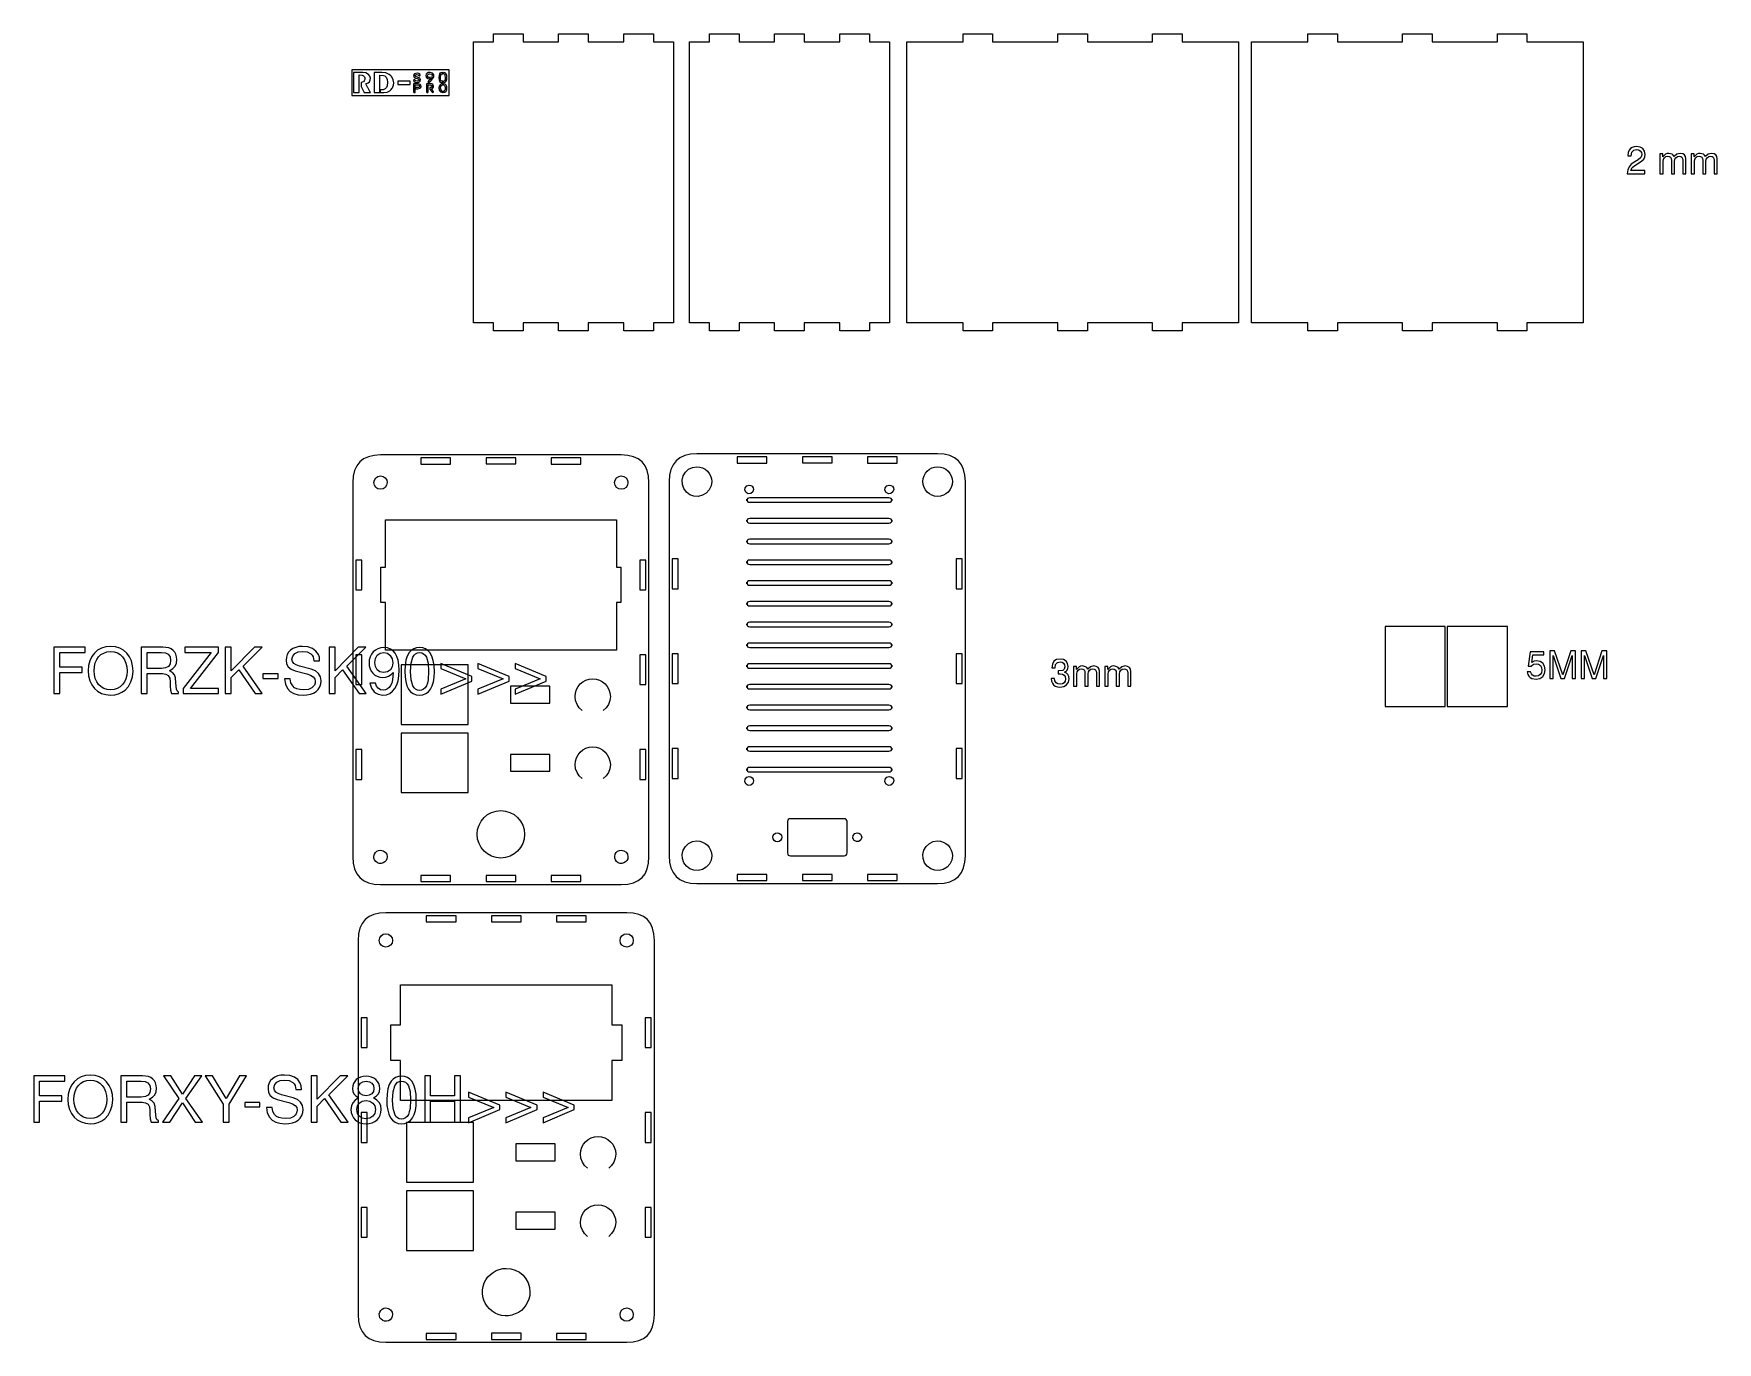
# Model space of a CAD drawing. Extents: x -89 to 480, y 48 to 489.
import ezdxf

# ---------------------------------------------------------------- set-up
doc = ezdxf.new("R2010")
doc.units = 0

msp = doc.modelspace()

# ---------------------------------------------------------------- linework, layer by layer
at = {"layer": 'Layer 1', "color": 250}
for points in [[(66.568667, 486.625436), (66.568667, 489.425427), (76.568625, 489.425427), (76.568625, 486.625436)], [(88.568617, 486.625436), (88.568617, 489.425427), (98.568575, 489.425427), (98.568575, 486.625436)], [(110.568567, 486.625436), (110.568567, 489.425427), (120.568525, 489.425427), (120.568525, 486.625436)], [(139.51078, 486.625436), (139.51078, 489.425427), (149.510773, 489.425427), (149.510773, 486.625436)], [(161.51073, 486.625436), (161.51073, 489.425427), (171.510723, 489.425427), (171.510723, 486.625436)], [(183.51068, 486.625436), (183.51068, 489.425427), (193.510673, 489.425427), (193.510673, 486.625436)], [(225.138507, 486.625436), (225.138507, 489.425427), (235.138465, 489.425427), (235.138465, 486.625436)], [(257.13845, 486.625436), (257.13845, 489.425427), (267.138408, 489.425427), (267.138408, 486.625436)], [(289.138358, 486.625436), (289.138358, 489.425427), (299.138351, 489.425427), (299.138351, 486.625436)], [(341.555058, 486.625436), (341.555058, 489.425427), (351.555016, 489.425427), (351.555016, 486.625436)], [(373.554966, 486.625436), (373.554966, 489.425427), (383.554959, 489.425427), (383.554959, 486.625436)], [(405.554909, 486.625436), (405.554909, 489.425427), (415.554867, 489.425427), (415.554867, 486.625436)], [(66.568667, 391.875636), (59.818773, 391.875636), (59.818773, 486.625436), (66.568667, 486.625436)], [(76.568625, 486.625436), (88.568617, 486.625436)], [(98.568575, 486.625436), (110.568567, 486.625436)], [(120.568525, 486.625436), (127.31863, 486.625436), (127.31863, 391.875636), (120.568525, 391.875636)], [(139.51078, 391.875636), (132.760921, 391.875636), (132.760921, 486.625436), (139.51078, 486.625436)], [(149.510773, 486.625436), (161.51073, 486.625436)], [(171.510723, 486.625436), (183.51068, 486.625436)], [(193.510673, 486.625436), (200.260743, 486.625436), (200.260743, 391.875636), (193.510673, 391.875636)], [(225.138507, 391.875636), (206.138537, 391.875636), (206.138537, 486.625436), (225.138507, 486.625436)], [(235.138465, 486.625436), (257.13845, 486.625436)], [(267.138408, 486.625436), (289.138358, 486.625436)], [(299.138351, 486.625436), (318.138285, 486.625436), (318.138285, 391.875636), (299.138351, 391.875636)], [(341.555058, 391.875636), (322.555088, 391.875636), (322.555088, 486.625436), (341.555058, 486.625436)], [(351.555016, 486.625436), (373.554966, 486.625436)], [(383.554959, 486.625436), (405.554909, 486.625436)], [(415.554867, 486.625436), (434.554836, 486.625436), (434.554836, 391.875636), (415.554867, 391.875636)], [(76.568625, 391.875636), (76.568625, 389.075645), (66.568667, 389.075645), (66.568667, 391.875636)], [(88.568617, 391.875636), (76.568625, 391.875636)], [(98.568575, 391.875636), (98.568575, 389.075645), (88.568617, 389.075645), (88.568617, 391.875636)], [(110.568567, 391.875636), (98.568575, 391.875636)], [(120.568525, 391.875636), (120.568525, 389.075645), (110.568567, 389.075645), (110.568567, 391.875636)], [(149.510773, 391.875636), (149.510773, 389.075645), (139.51078, 389.075645), (139.51078, 391.875636)], [(161.51073, 391.875636), (149.510773, 391.875636)], [(171.510723, 391.875636), (171.510723, 389.075645), (161.51073, 389.075645), (161.51073, 391.875636)], [(183.51068, 391.875636), (171.510723, 391.875636)], [(193.510673, 391.875636), (193.510673, 389.075645), (183.51068, 389.075645), (183.51068, 391.875636)], [(235.138465, 391.875636), (235.138465, 389.075645), (225.138507, 389.075645), (225.138507, 391.875636)], [(257.13845, 391.875636), (235.138465, 391.875636)], [(267.138408, 391.875636), (267.138408, 389.075645), (257.13845, 389.075645), (257.13845, 391.875636)], [(289.138358, 391.875636), (267.138408, 391.875636)], [(299.138351, 391.875636), (299.138351, 389.075645), (289.138358, 389.075645), (289.138358, 391.875636)], [(351.555016, 391.875636), (351.555016, 389.075645), (341.555058, 389.075645), (341.555058, 391.875636)], [(373.554966, 391.875636), (351.555016, 391.875636)], [(383.554959, 391.875636), (383.554959, 389.075645), (373.554966, 389.075645), (373.554966, 391.875636)], [(405.554909, 391.875636), (383.554959, 391.875636)], [(415.554867, 391.875636), (415.554867, 389.075645), (405.554909, 389.075645), (405.554909, 391.875636)], [(30.099251, 309.37743), (30.099251, 325.377384), (108.099057, 325.377384), (108.099057, 309.37743)], [(108.099057, 297.377438), (108.099057, 281.377484), (30.099251, 281.377484), (30.099251, 297.377438), (28.599243, 297.377438), (28.599243, 309.37743), (30.099251, 309.37743)], [(108.099057, 309.37743), (109.599065, 309.37743), (109.599065, 297.377438), (108.099057, 297.377438)], [(96.511603, 260.995122), (95.535529, 261.922636), (94.789553, 263.049753), (94.313074, 264.337056), (94.145492, 265.745124), (94.266374, 266.944252), (94.61307, 268.061123), (95.161653, 269.071811), (95.888197, 269.952391), (96.768777, 270.678935), (97.779465, 271.227518), (98.896336, 271.574214), (100.095464, 271.695096), (101.294604, 271.574214), (102.411484, 271.227518), (103.422179, 270.678935), (104.302762, 269.952391), (105.029309, 269.071811), (105.577893, 268.061123), (105.92459, 266.944252), (106.045472, 265.745124), (105.877859, 264.337056), (105.401319, 263.049753), (104.655301, 261.922636), (103.679255, 260.995122)], [(96.511603, 237.97988), (95.535529, 238.907393), (94.789553, 240.034511), (94.313074, 241.321814), (94.145492, 242.729882), (94.266374, 243.92901), (94.61307, 245.045881), (95.161653, 246.056569), (95.888197, 246.937149), (96.768777, 247.663693), (97.779465, 248.212276), (98.896336, 248.558972), (100.095464, 248.679854), (101.294604, 248.558972), (102.411484, 248.212276), (103.422179, 247.663693), (104.302762, 246.937149), (105.029309, 246.056569), (105.577893, 245.045881), (105.92459, 243.92901), (106.045472, 242.729882), (105.877859, 241.321814), (105.401319, 240.034511), (104.655301, 238.907393), (103.679255, 237.97988)], [(35.249936, 154.870946), (35.249936, 168.370946), (106.569769, 168.370946), (106.569769, 154.870946)], [(106.569769, 142.850987), (106.569769, 129.351023), (35.249936, 129.351023), (35.249936, 142.850987), (31.879928, 142.850987), (31.879928, 154.870946), (35.249936, 154.870946)], [(106.569769, 154.870946), (109.939742, 154.870946), (109.939742, 142.850987), (106.569769, 142.850987)], [(98.322266, 106.478655), (97.346213, 107.406173), (96.600247, 108.533299), (96.123772, 109.820603), (95.956191, 111.228657), (96.077073, 112.427785), (96.423768, 113.544656), (96.972352, 114.555344), (97.698896, 115.435924), (98.579475, 116.162468), (99.590164, 116.711051), (100.707035, 117.057747), (101.906163, 117.178629), (103.105302, 117.057747), (104.222182, 116.711051), (105.232877, 116.162468), (106.113461, 115.435924), (106.840008, 114.555344), (107.388592, 113.544656), (107.735288, 112.427785), (107.85617, 111.228657), (107.688557, 109.820603), (107.212017, 108.533299), (106.466, 107.406173), (105.489954, 106.478655)], [(98.322266, 83.463413), (97.346213, 84.390926), (96.600247, 85.518044), (96.123772, 86.805346), (95.956191, 88.213415), (96.077073, 89.412542), (96.423768, 90.529414), (96.972352, 91.540102), (97.698896, 92.420682), (98.579475, 93.147226), (99.590164, 93.695809), (100.707035, 94.042505), (101.906163, 94.163387), (103.105302, 94.042505), (104.222182, 93.695809), (105.232877, 93.147226), (106.113461, 92.420682), (106.840008, 91.540102), (107.388592, 90.529414), (107.735288, 89.412542), (107.85617, 88.213415), (107.688557, 86.805346), (107.212017, 85.518044), (106.466, 84.390926), (105.489954, 83.463413)]]:
    msp.add_lwpolyline(points, dxfattribs=at)
for points in [[(18.722369, 477.179655), (18.722369, 468.610772), (51.60489, 468.610772), (51.60489, 477.179655), (18.722369, 477.179655), (18.722369, 477.179655)], [(19.099241, 337.882658), (19.099241, 211.582848), (19.245335, 209.391441), (19.683616, 207.492222), (20.414085, 205.88519), (21.436741, 204.570346), (22.751585, 203.54769), (24.358617, 202.817221), (26.257836, 202.37894), (28.449243, 202.232846), (109.749066, 202.232846), (111.940472, 202.37894), (113.839692, 202.817221), (115.446723, 203.54769), (116.761567, 204.570346), (117.784223, 205.88519), (118.514692, 207.492222), (118.952974, 209.391441), (119.099067, 211.582848), (119.099067, 337.882658), (118.952974, 340.074056), (118.514692, 341.973268), (117.784223, 343.580294), (116.761567, 344.895133), (115.446723, 345.917785), (113.839692, 346.648251), (111.940472, 347.086531), (109.749066, 347.232624), (28.449243, 347.232624), (26.257836, 347.086531), (24.358617, 346.648251), (22.751585, 345.917785), (21.436741, 344.895133), (20.414085, 343.580294), (19.683616, 341.973268), (19.245335, 340.074056), (19.099241, 337.882658), (19.099241, 337.882658)], [(125.912214, 338.241044), (125.912214, 211.941234), (126.058308, 209.749835), (126.496587, 207.850623), (127.227053, 206.243598), (128.249706, 204.928759), (129.564545, 203.906106), (131.17157, 203.17564), (133.070782, 202.737361), (135.262181, 202.591267), (216.562039, 202.591267), (218.753438, 202.737361), (220.652649, 203.17564), (222.259675, 203.906106), (223.574514, 204.928759), (224.597167, 206.243598), (225.327633, 207.850623), (225.765912, 209.749835), (225.912006, 211.941234), (225.912006, 338.241044), (225.765912, 340.432451), (225.327633, 342.33167), (224.597167, 343.938701), (223.574514, 345.253545), (222.259675, 346.276202), (220.652649, 347.006671), (218.753438, 347.444952), (216.562039, 347.591046), (135.262181, 347.591046), (133.070782, 347.444952), (131.17157, 347.006671), (129.564545, 346.276202), (128.249706, 345.253545), (127.227053, 343.938701), (126.496587, 342.33167), (126.058308, 340.432451), (125.912214, 338.241044), (125.912214, 338.241044)], [(52.124178, 346.207631), (42.074196, 346.207631), (42.074196, 344.157644), (52.124178, 344.157644), (52.124178, 346.207631), (52.124178, 346.207631)], [(74.124233, 346.232643), (64.074252, 346.232643), (64.074252, 344.182655), (74.124233, 344.182655), (74.124233, 346.232643), (74.124233, 346.232643)], [(96.124077, 346.207631), (86.074096, 346.207631), (86.074096, 344.157644), (96.124077, 344.157644), (96.124077, 346.207631), (96.124077, 346.207631)], [(135.262145, 343.241058), (136.242162, 343.144096), (137.175582, 342.860452), (138.036175, 342.400991), (138.797714, 341.776578), (139.422128, 341.015039), (139.881589, 340.154445), (140.165233, 339.221025), (140.262195, 338.241009), (140.042654, 336.774881), (139.419535, 335.46313), (138.446092, 334.385458), (137.175582, 333.621565), (135.737042, 333.263332), (134.286684, 333.337034), (132.918524, 333.82397), (131.726576, 334.70544), (130.845107, 335.897388), (130.35817, 337.265548), (130.284469, 338.715905), (130.642702, 340.154445), (131.406594, 341.424956), (132.484267, 342.398398), (133.796018, 343.021517), (135.262145, 343.241058), (135.262145, 343.241058)], [(158.937151, 346.566052), (148.887169, 346.566052), (148.887169, 344.51603), (158.937151, 344.51603), (158.937151, 346.566052), (158.937151, 346.566052)], [(180.937207, 346.591029), (170.887225, 346.591029), (170.887225, 344.541042), (180.937207, 344.541042), (180.937207, 346.591029), (180.937207, 346.591029)], [(202.937051, 346.566052), (192.887069, 346.566052), (192.887069, 344.51603), (202.937051, 344.51603), (202.937051, 346.566052), (202.937051, 346.566052)], [(216.562039, 343.241058), (217.542046, 343.144097), (218.475456, 342.860454), (219.336041, 342.400996), (220.097571, 341.776586), (220.721975, 341.015052), (221.181428, 340.154464), (221.465063, 339.221052), (221.562018, 338.241044), (221.46043, 337.233376), (221.169083, 336.294832), (220.708083, 335.445518), (220.097537, 334.70554), (219.357552, 334.095003), (218.508232, 333.634013), (217.569685, 333.342677), (216.562016, 333.2411), (215.554348, 333.342687), (214.615803, 333.634032), (213.766488, 334.095029), (213.026508, 334.705573), (212.415969, 335.445557), (211.954978, 336.294876), (211.663639, 337.233422), (211.56206, 338.241091), (211.663644, 339.24876), (211.954987, 340.187305), (212.415982, 341.036621), (213.026524, 341.776603), (213.766507, 342.387143), (214.615825, 342.848136), (215.554371, 343.139477), (216.562039, 343.241058), (216.562039, 343.241058)], [(28.449278, 340.13267), (29.310328, 339.961394), (30.040289, 339.473644), (30.528028, 338.743676), (30.69929, 337.882623), (30.52246, 337.006822), (30.040256, 336.291639), (29.325059, 335.809453), (28.449254, 335.632646), (27.573453, 335.809471), (26.858267, 336.291672), (26.376077, 337.006866), (26.199266, 337.88267), (26.376087, 338.758472), (26.858283, 339.473661), (27.573475, 339.955854), (28.449278, 340.13267), (28.449278, 340.13267)], [(109.749101, 340.13267), (110.610151, 339.961394), (111.340112, 339.473644), (111.827851, 338.743676), (111.999113, 337.882623), (111.822283, 337.006822), (111.340079, 336.291639), (110.624883, 335.809453), (109.749078, 335.632646), (108.873276, 335.809471), (108.15809, 336.291672), (107.675901, 337.006866), (107.499089, 337.88267), (107.67591, 338.758472), (108.158107, 339.473661), (108.873298, 339.955854), (109.749101, 340.13267), (109.749101, 340.13267)], [(152.921456, 337.084147), (153.505319, 336.966273), (153.98211, 336.644818), (154.303576, 336.168034), (154.421464, 335.584175), (154.168685, 334.750805), (153.495509, 334.198323), (152.628841, 334.11295), (151.860803, 334.523461), (151.450273, 335.291489), (151.535627, 336.158159), (152.088093, 336.831348), (152.921456, 337.084147), (152.921456, 337.084147)], [(200.221373, 337.084147), (200.805224, 336.966263), (201.282004, 336.644805), (201.603461, 336.168026), (201.721346, 335.584175), (201.468564, 334.750802), (200.795382, 334.19832), (199.92871, 334.112952), (199.160672, 334.523474), (198.750151, 335.291511), (198.835518, 336.158184), (199.388, 336.831365), (200.221373, 337.084147), (200.221373, 337.084147)], [(152.132859, 331.754569), (152.132859, 332.25456), (152.19536, 331.817068), (152.382863, 331.504573), (152.695368, 331.317077), (153.132876, 331.254578), (200.132756, 331.254578), (200.570248, 331.317077), (200.882742, 331.504573), (201.070239, 331.817068), (201.132737, 332.25456), (201.132737, 331.754569), (201.070239, 332.192076), (200.882742, 332.504581), (200.570248, 332.692085), (200.132756, 332.754586), (153.132876, 332.754586), (152.695368, 332.692085), (152.382863, 332.504581), (152.19536, 332.192076), (152.132859, 331.754569), (152.132859, 331.754569)], [(152.132859, 324.754591), (152.132859, 325.254582), (152.19536, 324.81709), (152.382863, 324.504596), (152.695368, 324.317099), (153.132876, 324.2546), (200.132756, 324.2546), (200.570248, 324.317099), (200.882742, 324.504596), (201.070239, 324.81709), (201.132737, 325.254582), (201.132737, 324.754591), (201.070239, 325.192083), (200.882742, 325.504577), (200.570248, 325.692074), (200.132756, 325.754573), (153.132876, 325.754573), (152.695368, 325.692074), (152.382863, 325.504577), (152.19536, 325.192083), (152.132859, 324.754591), (152.132859, 324.754591)], [(152.132859, 317.754613), (152.132859, 318.254604), (152.19536, 317.817097), (152.382863, 317.504592), (152.695368, 317.317088), (153.132876, 317.254587), (200.132756, 317.254587), (200.570248, 317.317088), (200.882742, 317.504592), (201.070239, 317.817097), (201.132737, 318.254604), (201.132737, 317.754613), (201.070239, 318.192105), (200.882742, 318.5046), (200.570248, 318.692096), (200.132756, 318.754595), (153.132876, 318.754595), (152.695368, 318.692096), (152.382863, 318.5046), (152.19536, 318.192105), (152.132859, 317.754613), (152.132859, 317.754613)], [(20.12427, 311.757722), (20.12427, 301.70774), (22.174257, 301.70774), (22.174257, 311.757722), (20.12427, 311.757722), (20.12427, 311.757722)], [(116.024051, 311.757722), (116.024051, 301.70774), (118.074039, 301.70774), (118.074039, 311.757722), (116.024051, 311.757722), (116.024051, 311.757722)], [(126.937208, 312.116108), (126.937208, 302.066126), (128.98723, 302.066126), (128.98723, 312.116108), (126.937208, 312.116108), (126.937208, 312.116108)], [(152.132859, 310.754601), (152.132859, 311.254627), (152.19536, 310.817119), (152.382863, 310.504614), (152.695368, 310.317111), (153.132876, 310.25461), (200.132756, 310.25461), (200.570248, 310.317111), (200.882742, 310.504614), (201.070239, 310.817119), (201.132737, 311.254627), (201.132737, 310.754601), (201.070239, 311.192108), (200.882742, 311.504613), (200.570248, 311.692116), (200.132756, 311.754618), (153.132876, 311.754618), (152.695368, 311.692116), (152.382863, 311.504613), (152.19536, 311.192108), (152.132859, 310.754601), (152.132859, 310.754601)], [(222.837025, 312.116108), (222.837025, 302.066126), (224.887012, 302.066126), (224.887012, 312.116108), (222.837025, 312.116108), (222.837025, 312.116108)], [(152.132859, 303.754623), (152.132859, 304.254649), (152.19536, 303.817142), (152.382863, 303.504636), (152.695368, 303.317133), (153.132876, 303.254632), (200.132756, 303.254632), (200.570248, 303.317133), (200.882742, 303.504636), (201.070239, 303.817142), (201.132737, 304.254649), (201.132737, 303.754623), (201.070239, 304.19213), (200.882742, 304.504636), (200.570248, 304.692139), (200.132756, 304.75464), (153.132876, 304.75464), (152.695368, 304.692139), (152.382863, 304.504636), (152.19536, 304.19213), (152.132859, 303.754623), (152.132859, 303.754623)], [(152.132859, 296.754645), (152.132859, 297.254636), (152.19536, 296.817144), (152.382863, 296.50465), (152.695368, 296.317153), (153.132876, 296.254654), (200.132756, 296.254654), (200.570248, 296.317153), (200.882742, 296.50465), (201.070239, 296.817144), (201.132737, 297.254636), (201.132737, 296.754645), (201.070239, 297.192153), (200.882742, 297.504658), (200.570248, 297.692161), (200.132756, 297.754662), (153.132876, 297.754662), (152.695368, 297.692161), (152.382863, 297.504658), (152.19536, 297.192153), (152.132859, 296.754645), (152.132859, 296.754645)], [(152.132859, 289.754668), (152.132859, 290.254659), (152.19536, 289.817167), (152.382863, 289.504672), (152.695368, 289.317176), (153.132876, 289.254677), (200.132756, 289.254677), (200.570248, 289.317176), (200.882742, 289.504672), (201.070239, 289.817167), (201.132737, 290.254659), (201.132737, 289.754668), (201.070239, 290.19216), (200.882742, 290.504654), (200.570248, 290.692151), (200.132756, 290.754649), (153.132876, 290.754649), (152.695368, 290.692151), (152.382863, 290.504654), (152.19536, 290.19216), (152.132859, 289.754668), (152.132859, 289.754668)], [(387.936449, 289.291754), (367.636496, 289.291754), (367.636496, 262.291825), (387.936449, 262.291825), (387.936449, 289.291754), (387.936449, 289.291754)], [(408.95709, 289.291754), (388.657137, 289.291754), (388.657137, 262.291825), (408.95709, 262.291825), (408.95709, 289.291754), (408.95709, 289.291754)], [(20.12427, 279.757779), (20.12427, 269.707797), (22.174257, 269.707797), (22.174257, 279.757779), (20.12427, 279.757779), (20.12427, 279.757779)], [(116.024051, 279.757779), (116.024051, 269.707797), (118.074039, 269.707797), (118.074039, 279.757779), (116.024051, 279.757779), (116.024051, 279.757779)], [(126.937208, 280.1162), (126.937208, 270.066219), (128.98723, 270.066219), (128.98723, 280.1162), (126.937208, 280.1162), (126.937208, 280.1162)], [(152.132859, 282.75469), (152.132859, 283.254681), (152.19536, 282.817173), (152.382863, 282.504668), (152.695368, 282.317165), (153.132876, 282.254664), (200.132756, 282.254664), (200.570248, 282.317165), (200.882742, 282.504668), (201.070239, 282.817173), (201.132737, 283.254681), (201.132737, 282.75469), (201.070239, 283.192182), (200.882742, 283.504676), (200.570248, 283.692173), (200.132756, 283.754672), (153.132876, 283.754672), (152.695368, 283.692173), (152.382863, 283.504676), (152.19536, 283.192182), (152.132859, 282.75469), (152.132859, 282.75469)], [(222.837025, 280.1162), (222.837025, 270.066219), (224.887012, 270.066219), (224.887012, 280.1162), (222.837025, 280.1162), (222.837025, 280.1162)], [(58.027266, 276.395109), (35.427313, 276.395109), (35.427313, 256.295145), (58.027266, 256.295145), (58.027266, 276.395109), (58.027266, 276.395109)], [(152.132859, 275.754677), (152.132859, 276.254703), (152.19536, 275.817196), (152.382863, 275.504691), (152.695368, 275.317187), (153.132876, 275.254686), (200.132756, 275.254686), (200.570248, 275.317187), (200.882742, 275.504691), (201.070239, 275.817196), (201.132737, 276.254703), (201.132737, 275.754677), (201.070239, 276.192185), (200.882742, 276.50469), (200.570248, 276.692193), (200.132756, 276.754694), (153.132876, 276.754694), (152.695368, 276.692193), (152.382863, 276.50469), (152.19536, 276.192185), (152.132859, 275.754677), (152.132859, 275.754677)], [(72.377246, 269.195106), (72.377246, 263.495112), (85.577209, 263.495112), (85.577209, 269.195106), (72.377246, 269.195106), (72.377246, 269.195106)], [(152.132859, 268.7547), (152.132859, 269.254726), (152.19536, 268.817218), (152.382863, 268.504713), (152.695368, 268.31721), (153.132876, 268.254709), (200.132756, 268.254709), (200.570248, 268.31721), (200.882742, 268.504713), (201.070239, 268.817218), (201.132737, 269.254726), (201.132737, 268.7547), (201.070239, 269.192207), (200.882742, 269.504712), (200.570248, 269.692215), (200.132756, 269.754717), (153.132876, 269.754717), (152.695368, 269.692215), (152.382863, 269.504712), (152.19536, 269.192207), (152.132859, 268.7547), (152.132859, 268.7547)], [(152.132859, 261.754722), (152.132859, 262.254713), (152.19536, 261.817221), (152.382863, 261.504727), (152.695368, 261.31723), (153.132876, 261.254731), (200.132756, 261.254731), (200.570248, 261.31723), (200.882742, 261.504727), (201.070239, 261.817221), (201.132737, 262.254713), (201.132737, 261.754722), (201.070239, 262.192229), (200.882742, 262.504735), (200.570248, 262.692238), (200.132756, 262.754739), (153.132876, 262.754739), (152.695368, 262.692238), (152.382863, 262.504735), (152.19536, 262.192229), (152.132859, 261.754722), (152.132859, 261.754722)], [(58.027266, 253.379831), (35.427313, 253.379831), (35.427313, 233.279903), (58.027266, 233.279903), (58.027266, 253.379831), (58.027266, 253.379831)], [(152.132859, 254.754744), (152.132859, 255.254735), (152.19536, 254.817243), (152.382863, 254.504749), (152.695368, 254.317252), (153.132876, 254.254753), (200.132756, 254.254753), (200.570248, 254.317252), (200.882742, 254.504749), (201.070239, 254.817243), (201.132737, 255.254735), (201.132737, 254.754744), (201.070239, 255.192236), (200.882742, 255.504731), (200.570248, 255.692227), (200.132756, 255.754726), (153.132876, 255.754726), (152.695368, 255.692227), (152.382863, 255.504731), (152.19536, 255.192236), (152.132859, 254.754744), (152.132859, 254.754744)], [(20.099258, 247.757871), (20.099258, 237.707889), (22.099257, 237.707889), (22.099257, 247.757871), (20.099258, 247.757871), (20.099258, 247.757871)], [(72.377246, 246.179864), (72.377246, 240.47987), (85.577209, 240.47987), (85.577209, 246.179864), (72.377246, 246.179864), (72.377246, 246.179864)], [(115.99904, 247.757871), (115.99904, 237.707889), (117.999038, 237.707889), (117.999038, 247.757871), (115.99904, 247.757871), (115.99904, 247.757871)], [(126.912231, 248.116257), (126.912231, 238.066276), (128.91223, 238.066276), (128.91223, 248.116257), (126.912231, 248.116257), (126.912231, 248.116257)], [(152.132859, 247.754767), (152.132859, 248.254758), (152.19536, 247.81725), (152.382863, 247.504745), (152.695368, 247.317242), (153.132876, 247.254741), (200.132756, 247.254741), (200.570248, 247.317242), (200.882742, 247.504745), (201.070239, 247.81725), (201.132737, 248.254758), (201.132737, 247.754767), (201.070239, 248.192259), (200.882742, 248.504753), (200.570248, 248.69225), (200.132756, 248.754748), (153.132876, 248.754748), (152.695368, 248.69225), (152.382863, 248.504753), (152.19536, 248.192259), (152.132859, 247.754767), (152.132859, 247.754767)], [(222.812013, 248.116257), (222.812013, 238.066276), (224.812012, 238.066276), (224.812012, 248.116257), (222.812013, 248.116257), (222.812013, 248.116257)], [(152.132859, 240.754789), (152.132859, 241.25478), (152.19536, 240.817272), (152.382863, 240.504767), (152.695368, 240.317264), (153.132876, 240.254763), (200.132756, 240.254763), (200.570248, 240.317264), (200.882742, 240.504767), (201.070239, 240.817272), (201.132737, 241.25478), (201.132737, 240.754789), (201.070239, 241.192281), (200.882742, 241.504775), (200.570248, 241.692272), (200.132756, 241.754771), (153.132876, 241.754771), (152.695368, 241.692272), (152.382863, 241.504775), (152.19536, 241.192281), (152.132859, 240.754789), (152.132859, 240.754789)], [(152.921456, 238.684376), (153.495485, 238.570195), (153.982122, 238.245034), (154.307283, 237.758396), (154.421464, 237.184368), (154.168667, 236.351009), (153.495485, 235.798542), (152.628819, 235.713183), (151.860791, 236.123703), (151.450271, 236.891731), (151.53563, 237.758396), (152.088097, 238.431579), (152.921456, 238.684376), (152.921456, 238.684376)], [(200.221373, 238.684376), (200.805233, 238.566488), (201.282016, 238.245022), (201.603471, 237.768231), (201.721346, 237.184368), (201.468546, 236.351005), (200.795358, 235.798538), (199.928688, 235.713185), (199.16066, 236.123715), (198.750148, 236.891753), (198.835522, 237.758421), (199.388004, 238.431596), (200.221373, 238.684376), (200.221373, 238.684376)], [(69.086154, 227.203919), (70.656125, 227.048586), (72.151448, 226.594192), (73.530105, 225.858141), (74.750077, 224.857838), (75.750374, 223.637862), (76.486419, 222.259202), (76.940807, 220.763877), (77.096133, 219.193905), (76.933391, 217.579618), (76.466656, 216.076066), (75.728137, 214.71546), (74.750043, 213.53001), (73.564586, 212.551925), (72.203975, 211.813416), (70.70042, 211.346692), (69.086131, 211.183963), (67.471843, 211.346701), (65.968291, 211.813434), (64.607684, 212.551952), (63.422232, 213.530043), (62.444146, 214.715499), (61.705634, 216.076109), (61.238908, 217.579664), (61.076176, 219.193953), (61.238913, 220.808241), (61.705643, 222.311794), (62.444159, 223.672402), (63.422249, 224.857855), (64.607703, 225.835943), (65.968312, 226.574456), (67.471866, 227.041185), (69.086154, 227.203919), (69.086154, 227.203919)], [(165.862128, 223.466211), (165.862128, 212.916239), (165.924627, 212.478731), (166.112124, 212.166226), (166.424618, 211.978723), (166.86211, 211.916222), (184.962075, 211.916222), (185.399567, 211.978723), (185.712061, 212.166226), (185.899558, 212.478731), (185.962056, 212.916239), (185.962056, 223.466211), (185.899558, 223.903703), (185.712061, 224.216198), (185.399567, 224.403694), (184.962075, 224.466193), (166.86211, 224.466193), (166.424618, 224.403694), (166.112124, 224.216198), (165.924627, 223.903703), (165.862128, 223.466211), (165.862128, 223.466211)], [(135.262216, 216.941213), (136.242219, 216.844252), (137.175625, 216.560612), (138.036207, 216.101157), (138.797735, 215.476753), (139.42214, 214.715225), (139.881594, 213.854643), (140.165234, 212.921236), (140.262195, 211.941234), (140.042657, 210.475127), (139.419547, 209.163394), (138.446118, 208.085737), (137.175625, 207.321855), (135.737105, 206.963627), (134.286768, 207.037328), (132.918628, 207.524257), (131.726697, 208.405715), (130.845239, 209.597645), (130.35831, 210.965786), (130.284609, 212.416123), (130.642838, 213.854643), (131.406719, 215.125135), (132.484376, 216.098564), (133.796109, 216.721675), (135.262216, 216.941213), (135.262216, 216.941213)], [(162.412181, 219.691109), (162.986222, 219.576925), (163.472871, 219.251757), (163.79804, 218.765108), (163.912224, 218.191066), (163.794343, 217.607182), (163.472871, 217.130376), (162.996065, 216.808904), (162.412181, 216.691023), (161.828296, 216.808904), (161.35149, 217.130376), (161.030019, 217.607182), (160.912138, 218.191066), (161.030019, 218.774951), (161.35149, 219.251757), (161.828296, 219.573229), (162.412181, 219.691109), (162.412181, 219.691109)], [(189.412145, 219.691109), (189.996018, 219.573218), (190.472813, 219.251744), (190.794275, 218.774942), (190.912153, 218.191066), (190.659347, 217.357683), (189.986143, 216.805204), (189.119453, 216.719849), (188.351407, 217.130388), (187.940885, 217.898444), (188.026261, 218.765132), (188.578756, 219.438324), (189.412145, 219.691109), (189.412145, 219.691109)], [(216.562039, 216.941107), (217.542042, 216.844146), (218.475448, 216.560506), (219.33603, 216.101052), (220.097558, 215.476647), (220.721963, 214.715119), (221.181417, 213.854537), (221.465057, 212.92113), (221.562018, 211.941128), (221.34248, 210.475021), (220.71937, 209.163288), (219.745941, 208.085631), (218.475448, 207.32175), (217.036929, 206.963521), (215.586592, 207.037222), (214.218451, 207.524151), (213.02652, 208.405609), (212.145063, 209.59754), (211.658133, 210.96568), (211.584433, 212.416017), (211.942661, 213.854537), (212.706542, 215.12503), (213.7842, 216.098458), (215.095932, 216.721569), (216.562039, 216.941107), (216.562039, 216.941107)], [(28.449278, 213.832824), (29.31032, 213.661552), (30.040276, 213.173811), (30.528018, 212.443854), (30.69929, 211.582812), (30.600497, 210.923058), (30.320094, 210.332773), (29.882047, 209.847822), (29.31032, 209.504073), (28.66298, 209.342868), (28.010322, 209.376034), (27.394653, 209.595154), (26.858279, 209.991814), (26.46162, 210.528188), (26.242499, 211.143857), (26.209334, 211.796515), (26.370538, 212.443854), (26.714288, 213.015582), (27.199238, 213.453629), (27.789524, 213.734031), (28.449278, 213.832824), (28.449278, 213.832824)], [(109.749101, 213.832718), (110.610143, 213.661446), (111.3401, 213.173705), (111.827841, 212.443749), (111.999113, 211.582706), (111.90032, 210.922952), (111.619917, 210.332667), (111.18187, 209.847717), (110.610143, 209.503967), (109.962803, 209.342762), (109.310146, 209.375928), (108.694476, 209.595048), (108.158103, 209.991708), (107.761443, 210.528082), (107.542323, 211.143751), (107.509157, 211.796409), (107.670361, 212.443749), (108.014111, 213.015476), (108.499062, 213.453523), (109.089347, 213.733925), (109.749101, 213.832718), (109.749101, 213.832718)], [(52.124072, 205.257838), (42.07409, 205.257838), (42.07409, 203.207851), (52.124072, 203.207851), (52.124072, 205.257838), (52.124072, 205.257838)], [(74.124127, 205.28285), (64.074146, 205.28285), (64.074146, 203.232863), (74.124127, 203.232863), (74.124127, 205.28285), (74.124127, 205.28285)], [(96.123971, 205.257838), (86.074025, 205.257838), (86.074025, 203.207851), (96.123971, 203.207851), (96.123971, 205.257838), (96.123971, 205.257838)], [(158.937045, 205.61626), (148.887063, 205.61626), (148.887063, 203.566237), (158.937045, 203.566237), (158.937045, 205.61626), (158.937045, 205.61626)], [(180.937101, 205.641236), (170.887119, 205.641236), (170.887119, 203.591249), (180.937101, 203.591249), (180.937101, 205.641236), (180.937101, 205.641236)], [(202.936945, 205.61626), (192.886963, 205.61626), (192.886963, 203.566237), (202.936945, 203.566237), (202.936945, 205.61626), (202.936945, 205.61626)], [(20.909939, 183.366191), (20.909939, 57.06638), (21.056033, 54.874982), (21.494315, 52.97577), (22.224783, 51.368745), (23.24744, 50.053906), (24.562284, 49.031253), (26.169315, 48.300787), (28.068534, 47.862507), (30.259941, 47.716414), (111.559764, 47.716414), (113.751163, 47.862507), (115.650375, 48.300787), (117.2574, 49.031253), (118.572239, 50.053906), (119.594892, 51.368745), (120.325358, 52.97577), (120.763637, 54.874982), (120.909731, 57.06638), (120.909731, 183.366191), (120.763637, 185.557589), (120.325358, 187.456801), (119.594892, 189.063827), (118.572239, 190.378666), (117.2574, 191.401318), (115.650375, 192.131784), (113.751163, 192.570064), (111.559764, 192.716157), (30.259941, 192.716157), (28.068534, 192.570064), (26.169315, 192.131784), (24.562284, 191.401318), (23.24744, 190.378666), (22.224783, 189.063827), (21.494315, 187.456801), (21.056033, 185.557589), (20.909939, 183.366191), (20.909939, 183.366191)], [(53.934876, 191.691164), (43.884894, 191.691164), (43.884894, 189.641176), (53.934876, 189.641176), (53.934876, 191.691164), (53.934876, 191.691164)], [(75.934932, 191.716176), (65.88495, 191.716176), (65.88495, 189.666188), (75.934932, 189.666188), (75.934932, 191.716176), (75.934932, 191.716176)], [(97.934776, 191.691164), (87.884794, 191.691164), (87.884794, 189.641176), (97.934776, 189.641176), (97.934776, 191.691164), (97.934776, 191.691164)], [(30.259976, 185.616203), (31.121027, 185.444927), (31.850987, 184.957177), (32.338726, 184.227209), (32.509988, 183.366156), (32.333158, 182.490355), (31.850954, 181.775172), (31.135758, 181.292986), (30.259953, 181.116179), (29.384151, 181.293004), (28.668965, 181.775205), (28.186776, 182.490398), (28.009965, 183.366203), (28.186785, 184.242005), (28.668982, 184.957194), (29.384173, 185.439387), (30.259976, 185.616203), (30.259976, 185.616203)], [(111.5598, 185.616203), (112.42085, 185.444927), (113.150811, 184.957177), (113.638549, 184.227209), (113.809811, 183.366156), (113.632982, 182.490355), (113.150777, 181.775172), (112.435581, 181.292986), (111.559776, 181.116179), (110.683975, 181.293004), (109.968789, 181.775205), (109.486599, 182.490398), (109.309788, 183.366203), (109.486608, 184.242005), (109.968805, 184.957194), (110.683996, 185.439387), (111.5598, 185.616203), (111.5598, 185.616203)], [(21.934968, 157.241255), (21.934968, 147.191273), (23.984955, 147.191273), (23.984955, 157.241255), (21.934968, 157.241255), (21.934968, 157.241255)], [(117.83475, 157.241255), (117.83475, 147.191273), (119.884737, 147.191273), (119.884737, 157.241255), (117.83475, 157.241255), (117.83475, 157.241255)], [(21.934968, 125.241312), (21.934968, 115.191365), (23.984955, 115.191365), (23.984955, 125.241312), (21.934968, 125.241312), (21.934968, 125.241312)], [(117.83475, 125.241312), (117.83475, 115.191365), (119.884737, 115.191365), (119.884737, 125.241312), (117.83475, 125.241312), (117.83475, 125.241312)], [(59.837964, 121.878641), (37.238011, 121.878641), (37.238011, 101.778678), (59.837964, 101.778678), (59.837964, 121.878641), (59.837964, 121.878641)], [(74.187945, 114.678639), (74.187945, 108.978645), (87.387908, 108.978645), (87.387908, 114.678639), (74.187945, 114.678639), (74.187945, 114.678639)], [(59.837964, 98.863399), (37.238011, 98.863399), (37.238011, 78.763436), (59.837964, 78.763436), (59.837964, 98.863399), (59.837964, 98.863399)], [(21.909956, 93.241404), (21.909956, 83.191422), (23.909955, 83.191422), (23.909955, 93.241404), (21.909956, 93.241404), (21.909956, 93.241404)], [(74.187945, 91.663397), (74.187945, 85.963403), (87.387908, 85.963403), (87.387908, 91.663397), (74.187945, 91.663397), (74.187945, 91.663397)], [(117.809738, 93.241404), (117.809738, 83.191422), (119.809737, 83.191422), (119.809737, 93.241404), (117.809738, 93.241404), (117.809738, 93.241404)], [(70.896853, 72.687452), (72.466819, 72.53212), (73.962139, 72.077729), (75.340793, 71.341681), (76.560763, 70.341384), (77.561061, 69.121414), (78.297108, 67.74276), (78.751499, 66.24744), (78.906831, 64.677474), (78.817129, 63.480187), (78.555131, 62.328767), (78.131502, 61.239174), (77.556906, 60.227368), (76.842008, 59.30931), (75.997471, 58.500958), (75.03396, 57.818275), (73.962139, 57.277219), (72.821662, 56.901911), (71.657627, 56.703336), (70.488859, 56.677749), (69.334184, 56.821405), (68.212428, 57.130559), (67.142419, 57.601467), (66.142982, 58.230383), (65.232943, 59.013564), (64.449763, 59.923603), (63.820846, 60.92304), (63.349938, 61.993049), (63.040784, 63.114804), (62.897128, 64.269479), (62.922715, 65.438248), (63.12129, 66.602283), (63.496598, 67.74276), (64.037654, 68.814581), (64.720338, 69.778092), (65.528689, 70.622629), (66.446747, 71.337527), (67.458553, 71.912123), (68.548146, 72.335752), (69.699566, 72.597749), (70.896853, 72.687452), (70.896853, 72.687452)], [(30.259976, 59.316357), (31.121019, 59.145085), (31.850975, 58.657344), (32.338716, 57.927387), (32.509988, 57.066345), (32.411195, 56.406591), (32.130793, 55.816306), (31.692746, 55.331355), (31.121019, 54.987605), (30.473679, 54.826401), (29.821021, 54.859567), (29.205352, 55.078687), (28.668978, 55.475347), (28.272318, 56.011721), (28.053198, 56.62739), (28.020032, 57.280047), (28.181237, 57.927387), (28.524986, 58.499114), (29.009937, 58.937162), (29.600222, 59.217564), (30.259976, 59.316357), (30.259976, 59.316357)], [(111.5598, 59.316286), (112.42085, 59.145011), (113.150811, 58.657261), (113.638549, 57.927292), (113.809811, 57.066239), (113.632982, 56.190439), (113.150777, 55.475255), (112.435581, 54.99307), (111.559776, 54.816263), (110.683975, 54.993088), (109.968789, 55.475289), (109.486599, 56.190482), (109.309788, 57.066286), (109.486608, 57.942089), (109.968805, 58.657277), (110.683996, 59.13947), (111.5598, 59.316286), (111.5598, 59.316286)], [(53.93477, 50.741406), (43.884789, 50.741406), (43.884789, 48.691384), (53.93477, 48.691384), (53.93477, 50.741406), (53.93477, 50.741406)], [(75.934826, 50.766383), (65.884844, 50.766383), (65.884844, 48.716396), (75.934826, 48.716396), (75.934826, 50.766383), (75.934826, 50.766383)], [(97.93467, 50.741406), (87.884723, 50.741406), (87.884723, 48.691384), (97.93467, 48.691384), (97.93467, 50.741406), (97.93467, 50.741406)]]:
    msp.add_lwpolyline(points, close=True, dxfattribs=at)
at = {"layer": 'Layer 1', "color": 7}
for points in [[(19.319056, 469.524535), (21.183624, 469.524535), (21.183624, 475.493487), (22.253729, 475.425692), (22.709674, 475.227264), (23.020886, 474.818095), (23.097122, 474.541871), (23.115294, 474.008904), (22.955164, 473.505941), (22.648059, 473.200569), (22.234405, 473.044262), (21.968129, 473.003587), (21.968129, 471.616538), (22.710443, 470.050843), (22.835502, 469.78933), (22.957281, 469.524535), (25.094721, 469.524535), (24.894873, 469.893152), (24.27829, 470.993358), (24.177431, 471.176731), (23.457519, 472.457841), (24.326267, 472.817038), (24.746918, 473.22633), (24.990491, 473.79642), (25.032778, 474.438463), (24.883408, 475.059035), (24.552009, 475.564712), (24.483782, 475.63294), (24.404055, 475.701026), (23.462457, 476.19195), (22.457008, 476.334825), (19.319056, 476.334825), (19.319056, 469.524535), (19.319056, 469.524535)], [(26.299878, 469.524535), (28.209954, 469.524535), (28.221313, 471.400497), (28.221313, 475.4139), (29.400726, 475.3482), (29.891131, 475.15177), (30.337623, 474.744682), (30.702019, 474.000936), (30.836308, 473.026341), (30.696595, 471.827336), (30.463896, 471.292988), (30.071029, 470.835525), (29.313864, 470.489874), (28.312295, 470.44546), (28.312295, 469.524535), (29.551565, 469.524535), (30.637426, 469.698565), (31.583455, 470.175832), (32.0161, 470.573165), (32.062526, 470.629045), (32.291619, 470.922943), (32.450263, 471.173591), (32.591091, 471.453449), (32.80188, 472.074474), (32.894162, 472.8103), (32.773054, 473.803403), (32.655438, 474.140552), (32.135339, 475.007536), (32.031799, 475.131361), (31.919228, 475.24619), (31.418531, 475.666418), (30.229003, 476.195341), (28.8694, 476.334825), (26.299878, 476.334825), (26.299878, 469.524535), (26.299878, 469.524535)], [(34.31536, 472.310062), (38.453822, 472.310062), (38.453822, 473.344687), (34.31536, 473.344687), (34.31536, 472.310062), (34.31536, 472.310062)], [(39.590787, 475.254727), (39.66657, 474.956458), (39.860741, 474.73155), (40.405173, 474.4547), (40.802435, 474.306216), (41.163431, 474.132826), (41.349021, 473.945712), (41.37781, 473.731926), (41.25181, 473.539802), (40.973038, 473.417676), (40.334264, 473.462832), (40.126761, 473.721488), (39.982239, 473.893368), (39.800636, 473.918364), (39.579392, 473.731225), (39.697714, 473.349273), (40.105722, 473.06747), (40.602657, 472.969473), (41.116697, 473.002961), (41.578191, 473.187736), (41.828451, 473.426355), (41.93282, 473.931262), (41.68286, 474.356663), (40.987837, 474.723264), (40.326045, 474.98951), (40.172651, 475.160106), (40.181777, 475.372418), (40.371983, 475.553383), (40.76183, 475.629941), (41.118006, 475.564209), (41.302382, 475.419598), (41.580414, 475.209254), (41.782083, 475.255001), (41.876041, 475.391181), (41.7368, 475.7181), (41.341756, 475.957741), (40.864135, 476.050592), (40.378291, 476.014609), (39.947691, 475.841466), (39.693807, 475.602138), (39.590787, 475.254727), (39.590787, 475.254727)], [(39.602146, 469.786049), (39.698662, 469.585469), (39.909133, 469.547289), (40.098592, 469.624543), (40.159252, 469.831522), (40.159252, 472.116776), (41.3582, 472.04234), (41.565637, 471.890514), (41.625887, 471.639257), (41.543711, 471.414329), (41.340433, 471.287419), (40.830057, 471.218606), (40.261557, 471.218606), (40.261557, 470.797919), (41.034703, 470.797919), (41.802244, 471.001339), (42.076096, 471.263393), (42.182992, 471.639257), (42.087645, 472.050948), (41.821537, 472.323785), (41.034703, 472.537427), (39.602146, 472.537427), (39.602146, 469.786049), (39.602146, 469.786049)], [(43.751968, 475.322954), (43.873323, 474.75075), (44.383897, 474.322554), (45.059465, 474.197384), (45.171684, 474.312566), (45.261959, 474.46105), (45.273028, 474.628632), (44.80282, 474.657017), (44.550867, 474.768848), (44.318598, 475.13679), (44.380969, 475.558045), (44.632179, 475.800663), (44.988645, 475.906042), (45.671463, 475.775779), (45.938453, 475.333203), (45.813914, 474.81866), (45.749427, 474.712615), (45.624085, 474.496857), (45.443251, 474.245644), (45.369239, 474.149124), (45.328987, 474.098395), (45.244215, 474.012635), (45.067756, 473.847994), (44.981572, 473.763645), (44.890626, 473.684058), (44.66312, 473.490878), (44.613026, 473.450026), (44.480012, 473.317629), (44.453359, 473.136654), (44.752479, 473.003587), (45.437395, 473.512468), (45.642147, 473.705648), (46.336624, 474.602901), (46.450747, 474.88671), (46.442422, 475.568946), (45.978652, 476.123427), (45.207279, 476.334825), (44.603916, 476.275404), (44.081673, 475.99376), (43.883377, 475.760045), (43.751968, 475.322954), (43.751968, 475.322954)], [(45.070825, 470.7752), (45.070825, 470.763806), (45.122718, 470.679245), (45.426424, 470.266672), (45.55293, 470.097586), (45.673438, 469.933862), (45.887133, 469.645326), (46.15131, 469.54676), (46.357416, 469.633274), (46.376382, 469.840941), (45.766148, 470.674624), (45.639325, 470.843392), (45.859281, 470.919027), (45.957777, 470.968346), (46.264164, 471.253178), (46.320114, 471.3564), (46.365772, 471.839405), (46.124887, 472.249914), (45.734791, 472.458026), (45.218674, 472.537498), (44.013482, 472.537427), (44.013482, 469.8656), (44.117657, 469.583237), (44.434415, 469.569761), (44.570869, 469.81988), (44.570587, 472.116776), (45.395243, 472.084806), (45.733602, 471.924252), (45.809399, 471.560129), (45.511064, 471.277991), (45.048106, 471.218606), (45.048106, 470.991206), (45.070825, 470.7752), (45.070825, 470.7752)], [(48.117866, 474.606676), (48.210201, 473.712955), (48.393152, 473.316334), (48.727323, 473.067334), (49.493555, 472.980868), (49.493555, 473.401519), (49.149672, 473.417676), (48.867728, 473.537444), (48.698537, 474.141363), (48.677687, 474.625902), (48.787189, 475.540406), (49.011556, 475.827672), (49.493555, 475.868665), (49.493555, 476.289352), (48.818229, 476.226487), (48.522667, 476.091708), (48.318984, 475.838079), (48.117866, 474.606676), (48.117866, 474.606676)], [(48.186057, 471.173097), (48.298311, 470.39854), (48.736914, 469.79493), (49.459441, 469.524535), (49.539028, 469.524535), (49.539028, 469.945222), (49.199186, 470.0475), (48.949551, 470.308917), (48.743163, 471.036679), (48.843448, 471.626588), (49.177255, 472.069257), (49.335546, 472.149725), (49.539028, 472.185003), (49.539028, 472.605654), (48.965073, 472.484312), (48.553228, 472.158897), (48.30131, 471.74001), (48.186057, 471.173097), (48.186057, 471.173097)], [(49.664087, 475.857306), (50.030548, 475.792077), (50.21135, 475.506398), (50.297542, 474.432488), (50.231204, 473.845188), (50.062584, 473.491901), (49.664087, 473.412879), (49.664087, 472.992227), (49.818427, 472.985525), (50.26054, 473.074058), (50.62611, 473.383175), (50.822708, 473.996769), (50.857885, 474.720376), (50.80439, 475.358854), (50.639904, 475.878084), (50.261974, 476.193679), (49.664087, 476.289352), (49.664087, 475.857306), (49.664087, 475.857306)], [(49.70956, 472.150889), (50.070773, 471.899765), (50.28501, 471.452955), (50.318982, 471.270887), (50.322933, 470.878105), (50.220787, 470.475825), (49.985926, 470.134981), (49.70956, 469.979335), (49.70956, 469.53593), (50.213502, 469.702793), (50.568784, 470.029641), (50.800911, 470.477055), (50.88974, 471.060491), (50.80518, 471.64342), (50.579715, 472.087103), (50.220663, 472.423233), (49.70956, 472.594295), (49.70956, 472.150889), (49.70956, 472.150889)], [(45.070825, 470.763806), (45.070825, 470.7752), (45.070825, 470.763806), (45.070825, 470.763806)]]:
    msp.add_lwpolyline(points, close=True, dxfattribs=at)
for points in [[(455.398489, 443.265615), (450.661399, 443.265615), (450.808243, 443.792068), (451.102723, 444.2578), (452.286996, 445.18331), (453.556993, 445.894509), (454.385071, 446.462832), (454.980977, 447.116881), (455.34114, 447.851892), (455.461989, 448.663103), (455.242914, 449.747363), (454.62379, 450.631598), (453.720505, 451.168172), (452.579095, 451.342797), (451.777608, 451.266994), (451.091611, 451.041172), (450.527057, 450.667714), (450.0899, 450.148999), (449.739064, 449.325089), (449.607302, 448.167804), (450.724899, 448.167804), (450.991598, 449.463201), (451.623422, 450.123599), (452.540995, 450.364899), (453.247431, 450.234327), (453.810992, 449.872775), (454.184054, 449.325486), (454.318991, 448.637703), (454.241005, 448.105494), (454.009429, 447.61853), (453.099794, 446.808907), (451.931396, 446.123108), (450.75784, 445.332733), (450.001001, 444.495924), (449.577536, 443.485284), (449.404102, 442.173417), (455.398489, 442.173417), (455.398489, 443.265615)], [(460.453078, 448.815502), (460.453078, 442.160717), (461.519875, 442.160717), (461.519875, 446.339008), (461.642509, 447.018059), (461.977074, 447.570905), (462.473564, 447.942776), (463.081972, 448.078904), (463.606639, 447.990203), (463.993195, 447.731242), (464.232113, 447.312738), (464.313869, 446.745407), (464.313869, 442.160717), (465.380667, 442.160717), (465.380667, 446.339008), (465.503301, 447.018059), (465.837866, 447.570905), (466.334355, 447.942776), (466.942763, 448.078904), (467.462073, 447.988417), (467.849224, 447.72648), (468.091119, 447.307381), (468.174661, 446.745407), (468.174661, 442.160717), (469.241458, 442.160717), (469.241458, 447.151806), (469.114855, 447.945157), (468.742984, 448.526578), (468.137751, 448.884162), (467.311062, 449.006002), (466.188702, 448.77899), (465.266367, 447.990004), (464.941922, 448.448791), (464.547231, 448.764702), (463.475671, 449.006002), (462.859722, 448.941907), (462.329498, 448.74089), (461.430975, 447.875704), (461.430975, 448.815502), (460.453078, 448.815502)], [(471.032154, 448.815502), (471.032154, 442.160717), (472.098952, 442.160717), (472.098952, 446.339008), (472.221586, 447.018059), (472.556151, 447.570905), (473.05264, 447.942776), (473.661048, 448.078904), (474.185716, 447.990203), (474.572271, 447.731242), (474.81119, 447.312738), (474.892946, 446.745407), (474.892946, 442.160717), (475.959743, 442.160717), (475.959743, 446.339008), (476.082378, 447.018059), (476.416942, 447.570905), (476.913432, 447.942776), (477.52184, 448.078904), (478.04115, 447.988417), (478.4283, 447.72648), (478.670195, 447.307381), (478.753737, 446.745407), (478.753737, 442.160717), (479.820535, 442.160717), (479.820535, 447.151806), (479.693932, 447.945157), (479.322061, 448.526578), (478.716828, 448.884162), (477.890139, 449.006002), (476.767779, 448.77899), (475.845444, 447.990004), (475.520999, 448.448791), (475.126308, 448.764702), (474.054748, 449.006002), (473.438799, 448.941907), (472.908575, 448.74089), (472.010052, 447.875704), (472.010052, 448.815502), (471.032154, 448.815502)], [(-79.817768, 273.81035), (-72.329018, 273.81035), (-72.329018, 275.574941), (-79.817768, 275.574941), (-79.817768, 280.58896), (-71.296087, 280.58896), (-71.296087, 282.353551), (-81.819072, 282.353551), (-81.819072, 266.66591), (-79.817768, 266.66591), (-79.817768, 273.81035)], [(-62.709834, 282.611784), (-64.32568, 282.459803), (-65.787444, 282.01731), (-67.076212, 281.30448), (-68.17307, 280.341487), (-69.059106, 279.148506), (-69.715406, 277.74571), (-70.123056, 276.153275), (-70.263142, 274.391374), (-70.123896, 272.623295), (-69.718096, 271.027959), (-69.063646, 269.624786), (-68.17845, 268.433191), (-67.080415, 267.472594), (-65.787444, 266.762412), (-64.317442, 266.322062), (-62.688314, 266.170964), (-61.298968, 266.278561), (-60.014529, 266.595972), (-58.851137, 267.115128), (-57.82493, 267.827958), (-56.684066, 269.081463), (-55.831696, 270.62548), (-55.298082, 272.37931), (-55.113486, 274.262258), (-55.251009, 276.072955), (-55.652816, 277.700318), (-56.302769, 279.12644), (-57.184728, 280.333417), (-58.282554, 281.303345), (-59.580106, 282.018319), (-61.061246, 282.460433), (-62.709834, 282.611784), (-62.709834, 282.611784)], [(-62.709834, 280.847193), (-61.493231, 280.729383), (-60.401206, 280.384862), (-59.445358, 279.826997), (-58.637288, 279.069153), (-57.988596, 278.124695), (-57.510882, 277.006989), (-57.215747, 275.729401), (-57.11479, 274.305296), (-57.218352, 272.944195), (-57.519624, 271.712209), (-58.004483, 270.62548), (-58.658807, 269.700145), (-59.468474, 268.952346), (-60.419363, 268.398222), (-61.49735, 268.053912), (-62.688314, 267.935555), (-63.891635, 268.05408), (-64.975423, 268.399567), (-65.927067, 268.956886), (-66.733961, 269.710905), (-67.383494, 270.646495), (-67.863057, 271.748523), (-68.160041, 273.00186), (-68.261838, 274.391374), (-68.160083, 275.780888), (-67.863393, 277.034225), (-67.384628, 278.136253), (-66.736651, 279.071843), (-65.932321, 279.825862), (-64.984501, 280.383181), (-63.906051, 280.728668), (-62.709834, 280.847193), (-62.709834, 280.847193)], [(-50.336184, 273.423001), (-45.171529, 273.423001), (-44.014525, 273.258243), (-43.210573, 272.75052), (-42.741518, 271.879657), (-42.589201, 270.62548), (-42.61072, 269.226719), (-42.489674, 267.825268), (-42.158813, 266.66591), (-39.727121, 266.66591), (-39.727121, 267.160857), (-40.186762, 267.579476), (-40.46685, 268.153439), (-40.673975, 270.324208), (-40.776864, 271.949595), (-41.109742, 273.062551), (-41.757342, 273.828507), (-42.804395, 274.412893), (-41.673282, 275.115972), (-40.905308, 275.938081), (-40.468195, 276.933689), (-40.329664, 278.157268), (-40.40784, 279.116058), (-40.64035, 279.956828), (-41.024169, 280.676551), (-41.55627, 281.272201), (-42.233626, 281.740752), (-43.053213, 282.079179), (-44.012003, 282.284453), (-45.10697, 282.353551), (-52.337488, 282.353551), (-52.337488, 266.66591), (-50.336184, 266.66591), (-50.336184, 273.423001)], [(-50.336184, 275.187592), (-50.336184, 280.58896), (-45.494319, 280.58896), (-44.130528, 280.449084), (-43.234783, 279.986417), (-42.62417, 279.120261), (-42.417046, 277.899036), (-42.598279, 276.685543), (-43.156775, 275.841243), (-44.114724, 275.347978), (-45.494319, 275.187592), (-50.336184, 275.187592)], [(-26.299013, 282.353551), (-37.596697, 282.353551), (-37.596697, 280.58896), (-28.773744, 280.58896), (-38.19924, 268.430501), (-38.19924, 266.66591), (-26.255974, 266.66591), (-26.255974, 268.430501), (-35.681471, 268.430501), (-26.299013, 280.545922), (-26.299013, 282.353551)], [(-21.952096, 272.153357), (-19.391288, 274.714165), (-13.860803, 266.66591), (-11.493669, 266.66591), (-17.949488, 275.96229), (-11.558228, 282.353551), (-14.140555, 282.353551), (-21.952096, 274.412893), (-21.952096, 282.353551), (-23.9534, 282.353551), (-23.9534, 266.66591), (-21.952096, 266.66591), (-21.952096, 272.153357)], [(7.87379, 277.7484), (7.798472, 278.931967), (7.464922, 279.857301), (6.640124, 281.050282), (5.466308, 281.912403), (3.957596, 282.435594), (2.128111, 282.611784), (0.900077, 282.530413), (-0.195311, 282.291683), (-1.148469, 281.903661), (-1.949814, 281.374418), (-2.589764, 280.712024), (-3.058736, 279.924549), (-3.347146, 279.020062), (-3.445412, 278.006633), (-3.2551, 276.702692), (-2.681474, 275.661018), (-1.720498, 274.877578), (-0.368139, 274.348335), (3.526872, 273.315404), (4.821735, 272.873248), (5.719161, 272.312062), (6.241342, 271.617725), (6.410471, 270.776115), (6.329437, 270.149027), (6.10113, 269.5522), (5.747741, 269.023966), (5.291463, 268.602656), (4.091756, 268.09964), (2.407864, 267.935555), (1.222616, 268.013563), (0.237094, 268.252966), (-0.566857, 268.661835), (-1.207395, 269.248238), (-1.842217, 270.348417), (-2.025132, 271.658411), (-3.918839, 271.658411), (-3.682126, 269.815812), (-2.993505, 268.408982), (-2.051695, 267.432875), (-0.849635, 266.733159), (0.598553, 266.311849), (2.278747, 266.170964), (3.61564, 266.250317), (4.807276, 266.482996), (5.837517, 266.86093), (6.690224, 267.376051), (7.404062, 268.100985), (7.946418, 268.979246), (8.291065, 269.954343), (8.411775, 270.96979), (8.190193, 272.320468), (7.54293, 273.44721), (6.496213, 274.319755), (5.076269, 274.90784), (1.138219, 275.96229), (-0.064177, 276.373848), (-0.863085, 276.866105), (-1.306922, 277.487477), (-1.444108, 278.286385), (-1.192601, 279.371769), (-0.481115, 280.206991), (0.625789, 280.743631), (2.063553, 280.933271), (3.72559, 280.726146), (4.949842, 280.115534), (5.389603, 279.663962), (5.710082, 279.117572), (5.980083, 277.7484), (7.87379, 277.7484)], [(13.102997, 272.153357), (15.663805, 274.714165), (21.19429, 266.66591), (23.561424, 266.66591), (17.105605, 275.96229), (23.496866, 282.353551), (20.914538, 282.353551), (13.102997, 274.412893), (13.102997, 282.353551), (11.101693, 282.353551), (11.101693, 266.66591), (13.102997, 266.66591), (13.102997, 272.153357)], [(24.89562, 270.216611), (25.398972, 268.513216), (26.32397, 267.241554), (26.927564, 266.781493), (27.616143, 266.446009), (29.221019, 266.170964), (30.453341, 266.320591), (31.574703, 266.754678), (32.546775, 267.451032), (33.331224, 268.387462), (33.945872, 269.610705), (34.374915, 271.023588), (34.626423, 272.678564), (34.708465, 274.628087), (34.63382, 276.426302), (34.401814, 277.925935), (34.000343, 279.191544), (33.417302, 280.287689), (32.69741, 281.125937), (31.806037, 281.732178), (30.757302, 282.100362), (29.565329, 282.224434), (28.516721, 282.125159), (27.559654, 281.837758), (26.709008, 281.377865), (25.97966, 280.761115), (25.38649, 280.003145), (24.944375, 279.119589), (24.668196, 278.126082), (24.572829, 277.03826), (24.661429, 276.006632), (24.918485, 275.067554), (25.330884, 274.234896), (25.885513, 273.522528), (26.569258, 272.944321), (27.369006, 272.514143), (28.271644, 272.245865), (29.264058, 272.153357), (30.280849, 272.252548), (31.184664, 272.559535), (31.999711, 273.088442), (32.7502, 273.853389), (32.515504, 271.281149), (32.238022, 270.251496), (31.857145, 269.398874), (31.375397, 268.727822), (30.795298, 268.242879), (30.11937, 267.948584), (29.350136, 267.849477), (28.429509, 268.00751), (27.682382, 268.46816), (27.12893, 269.211252), (26.789327, 270.216611), (24.89562, 270.216611)], [(29.54381, 280.567441), (30.772433, 280.304165), (31.754928, 279.574859), (32.406562, 278.470308), (32.642603, 277.081299), (32.411606, 275.765589), (31.762998, 274.738374), (30.763355, 274.070264), (29.479252, 273.83187), (28.243568, 274.065893), (27.308483, 274.735684), (26.716363, 275.792825), (26.509575, 277.188896), (26.735529, 278.542936), (27.364971, 279.612518), (28.325274, 280.314924), (29.54381, 280.567441), (29.54381, 280.567441)], [(41.637705, 282.224434), (40.60242, 282.107087), (39.649851, 281.769837), (38.814293, 281.234878), (38.130043, 280.524402), (37.480426, 279.360337), (37.016414, 277.925935), (36.738007, 276.209091), (36.645205, 274.197699), (36.725566, 272.345266), (36.965306, 270.728369), (37.362406, 269.350539), (37.914849, 268.215307), (38.620618, 267.326203), (39.477695, 266.686757), (40.484063, 266.300501), (41.637705, 266.170964), (42.778989, 266.300249), (43.779557, 266.68474), (44.635878, 267.319394), (45.344421, 268.199168), (45.901656, 269.319017), (46.304052, 270.673898), (46.548078, 272.258768), (46.630205, 274.068583), (46.540429, 276.148567), (46.267065, 277.893656), (45.804062, 279.340163), (45.145367, 280.524402), (44.464143, 281.243957), (43.633629, 281.777907), (42.682068, 282.110113), (41.637705, 282.224434), (41.637705, 282.224434)], [(41.637705, 280.545922), (42.355957, 280.447991), (42.977624, 280.153865), (43.502957, 279.663038), (43.932211, 278.975006), (44.503483, 277.005308), (44.693459, 274.240738), (44.505837, 271.355122), (44.26904, 270.236365), (43.9349, 269.328936), (43.501907, 268.629303), (42.968545, 268.133937), (42.333303, 267.839306), (41.594666, 267.74188), (40.89062, 267.84271), (40.279629, 268.145033), (39.761945, 268.648595), (39.337819, 269.353145), (38.771254, 271.3642), (38.58195, 274.17618), (38.771926, 276.978073), (39.343199, 278.966936), (39.772452, 279.659633), (40.297786, 280.152856), (40.919453, 280.447865), (41.637705, 280.545922), (41.637705, 280.545922)], [(421.258565, 280.828778), (416.610375, 280.828778), (415.937277, 275.926589), (416.965975, 275.926589), (417.726385, 276.57905), (418.629671, 276.764787), (419.444255, 276.614967), (420.060005, 276.185351), (420.449537, 275.505704), (420.585467, 274.605792), (420.449339, 273.733859), (420.058418, 273.07862), (419.438897, 272.666268), (418.616971, 272.522996), (417.954191, 272.616262), (417.429524, 272.897646), (417.038206, 273.369529), (416.775475, 274.034293), (415.657877, 274.034293), (415.888064, 273.170695), (416.203976, 272.611896), (416.656413, 272.153904), (417.232674, 271.814973), (418.642371, 271.532399), (419.890738, 271.768539), (420.866453, 272.430922), (421.501651, 273.450491), (421.728464, 274.758192), (421.51693, 275.976595), (420.922016, 276.923537), (420.003252, 277.537104), (418.820171, 277.755385), (417.94546, 277.62521), (417.156474, 277.209286), (417.512073, 279.723881), (421.258565, 279.723881), (421.258565, 280.828778)], [(428.218115, 271.824498), (430.821609, 279.584181), (430.821609, 271.824498), (431.939206, 271.824498), (431.939206, 281.082778), (430.30091, 281.082778), (427.608516, 273.018295), (424.865322, 281.082778), (423.227026, 281.082778), (423.227026, 271.824498), (424.344623, 271.824498), (424.344623, 279.584181), (426.973517, 271.824498), (428.218115, 271.824498)], [(438.797191, 271.824498), (441.400685, 279.584181), (441.400685, 271.824498), (442.518283, 271.824498), (442.518283, 281.082778), (440.879987, 281.082778), (438.187593, 273.018295), (435.444399, 281.082778), (433.806102, 281.082778), (433.806102, 271.824498), (434.9237, 271.824498), (434.9237, 279.584181), (437.552594, 271.824498), (438.797191, 271.824498)], [(-6.156864, 273.379962), (-11.27848, 273.379962), (-11.27848, 271.830566), (-6.156864, 271.830566), (-6.156864, 273.379962)], [(59.283607, 272.411589), (48.760622, 276.866105), (48.760622, 275.166072), (57.239264, 271.636891), (48.760622, 268.172268), (48.760622, 266.472236), (59.283607, 270.926751), (59.283607, 272.411589)], [(71.850931, 272.411589), (61.327946, 276.866105), (61.327946, 275.166072), (69.806588, 271.636891), (61.327946, 268.172268), (61.327946, 266.472236), (71.850931, 270.926751), (71.850931, 272.411589)], [(84.418245, 272.411589), (73.89526, 276.866105), (73.89526, 275.166072), (82.373902, 271.636891), (73.89526, 268.172268), (73.89526, 266.472236), (84.418245, 270.926751), (84.418245, 272.411589)], [(257.294518, 273.381084), (257.434218, 273.381084), (257.904117, 273.381084), (258.710168, 273.274523), (259.294764, 272.957223), (259.65076, 272.432753), (259.771013, 271.704688), (259.643815, 270.92741), (259.277301, 270.344203), (258.694095, 269.97769), (257.916817, 269.850492), (257.11017, 269.96876), (256.530932, 270.329916), (256.168388, 270.943483), (256.011821, 271.818988), (254.894224, 271.818988), (255.029161, 270.882365), (255.287923, 270.193391), (255.715753, 269.609986), (256.291221, 269.193268), (257.009563, 268.943238), (257.866017, 268.859894), (259.124505, 269.061705), (260.085337, 269.63618), (260.698508, 270.536886), (260.91401, 271.717388), (260.82769, 272.498039), (260.556824, 273.10486), (260.083551, 273.564043), (259.390014, 273.901783), (259.940081, 274.213726), (260.332987, 274.635206), (260.56873, 275.166224), (260.647311, 275.806779), (260.459788, 276.866036), (259.91865, 277.660975), (259.056044, 278.160639), (257.904117, 278.334073), (256.702779, 278.144963), (255.827672, 277.583187), (255.285938, 276.657082), (255.084723, 275.37498), (256.202321, 275.37498), (256.40552, 276.530677), (256.994481, 277.138688), (257.916817, 277.356175), (258.582772, 277.247432), (259.082039, 276.933901), (259.39557, 276.434634), (259.504313, 275.768679), (259.328101, 274.978106), (258.780415, 274.511382), (257.294518, 274.320882), (257.294518, 273.381084)], [(262.438003, 275.806779), (262.438003, 269.151993), (263.504801, 269.151993), (263.504801, 273.330284), (263.627435, 274.009336), (263.962, 274.562182), (264.45849, 274.934053), (265.066898, 275.07018), (265.591565, 274.981479), (265.978121, 274.722519), (266.217039, 274.304015), (266.298795, 273.736683), (266.298795, 269.151993), (267.365593, 269.151993), (267.365593, 273.330284), (267.488227, 274.009336), (267.822792, 274.562182), (268.319281, 274.934053), (268.927689, 275.07018), (269.446999, 274.979693), (269.83415, 274.717756), (270.076044, 274.298657), (270.159586, 273.736683), (270.159586, 269.151993), (271.226384, 269.151993), (271.226384, 274.143082), (271.099781, 274.936434), (270.72791, 275.517854), (270.122677, 275.875438), (269.295988, 275.997278), (268.173628, 275.770266), (267.251293, 274.981281), (266.926848, 275.440067), (266.532157, 275.755979), (265.460597, 275.997278), (264.844648, 275.933183), (264.314424, 275.732166), (263.415901, 274.866981), (263.415901, 275.806779), (262.438003, 275.806779)], [(273.017084, 275.806779), (273.017084, 269.151993), (274.083881, 269.151993), (274.083881, 273.330284), (274.206515, 274.009336), (274.54108, 274.562182), (275.03757, 274.934053), (275.645978, 275.07018), (276.170645, 274.981479), (276.557201, 274.722519), (276.796119, 274.304015), (276.877875, 273.736683), (276.877875, 269.151993), (277.944673, 269.151993), (277.944673, 273.330284), (278.067307, 274.009336), (278.401872, 274.562182), (278.898361, 274.934053), (279.506769, 275.07018), (280.026079, 274.979693), (280.41323, 274.717756), (280.655125, 274.298657), (280.738667, 273.736683), (280.738667, 269.151993), (281.805464, 269.151993), (281.805464, 274.143082), (281.678861, 274.936434), (281.30699, 275.517854), (280.701757, 275.875438), (279.875069, 275.997278), (278.752708, 275.770266), (277.830373, 274.981281), (277.505928, 275.440067), (277.111237, 275.755979), (276.039677, 275.997278), (275.423728, 275.933183), (274.893504, 275.732166), (273.994981, 274.866981), (273.994981, 275.806779), (273.017084, 275.806779)], [(-86.663554, 129.132372), (-79.174804, 129.132372), (-79.174804, 130.896962), (-86.663554, 130.896962), (-86.663554, 135.910982), (-78.141873, 135.910982), (-78.141873, 137.675572), (-88.664858, 137.675572), (-88.664858, 121.987932), (-86.663554, 121.987932), (-86.663554, 129.132372)], [(-69.555616, 137.933805), (-71.171462, 137.781824), (-72.633226, 137.339332), (-73.921994, 136.626502), (-75.018853, 135.663509), (-75.904889, 134.470527), (-76.561188, 133.067731), (-76.968838, 131.475296), (-77.108924, 129.713395), (-76.969679, 127.945316), (-76.563878, 126.349981), (-75.909428, 124.946807), (-75.024233, 123.755212), (-73.926197, 122.794615), (-72.633226, 122.084433), (-71.163224, 121.644084), (-69.534096, 121.492986), (-68.14475, 121.600583), (-66.860311, 121.917994), (-65.696919, 122.437149), (-64.670713, 123.149979), (-63.529848, 124.403484), (-62.677479, 125.947501), (-62.143865, 127.701332), (-61.959269, 129.584279), (-62.096791, 131.394976), (-62.498599, 133.022339), (-63.148552, 134.448461), (-64.030511, 135.655439), (-65.128336, 136.625367), (-66.425889, 137.34034), (-67.907028, 137.782455), (-69.555616, 137.933805), (-69.555616, 137.933805)], [(-57.181966, 128.745022), (-52.017311, 128.745022), (-50.860307, 128.580265), (-50.056356, 128.072541), (-49.5873, 127.201678), (-49.434983, 125.947501), (-49.456503, 124.54874), (-49.335456, 123.147289), (-49.004595, 121.987932), (-46.572903, 121.987932), (-46.572903, 122.482878), (-47.032544, 122.901497), (-47.312633, 123.47546), (-47.519757, 125.646229), (-47.622646, 127.271616), (-47.955525, 128.384573), (-48.603124, 129.150529), (-49.650177, 129.734915), (-48.519064, 130.437994), (-47.75109, 131.260102), (-47.313978, 132.25571), (-47.175447, 133.47929), (-47.253622, 134.43808), (-47.486133, 135.278849), (-47.869951, 135.998572), (-48.402052, 136.594222), (-49.079409, 137.062774), (-49.898995, 137.4012), (-50.857785, 137.606475), (-51.952753, 137.675572), (-59.18327, 137.675572), (-59.18327, 121.987932), (-57.181966, 121.987932), (-57.181966, 128.745022)], [(-37.233482, 130.036186), (-31.939709, 137.675572), (-34.328362, 137.675572), (-38.37401, 131.521025), (-42.398137, 137.675572), (-44.829829, 137.675572), (-39.622135, 130.036186), (-45.174139, 121.987932), (-42.742447, 121.987932), (-38.438568, 128.529828), (-34.156207, 121.987932), (-31.681476, 121.987932), (-37.233482, 130.036186)], [(-22.686365, 128.142479), (-16.79005, 137.675572), (-19.178703, 137.675572), (-23.654738, 130.036186), (-28.259889, 137.675572), (-30.734619, 137.675572), (-24.687669, 128.142479), (-24.687669, 121.987932), (-22.686365, 121.987932), (-22.686365, 128.142479)], [(1.781179, 133.070421), (1.705862, 134.253988), (1.372311, 135.179322), (0.547513, 136.372304), (-0.626303, 137.234425), (-2.135015, 137.757615), (-3.964499, 137.933805), (-5.192534, 137.852435), (-6.287922, 137.613704), (-7.24108, 137.225682), (-8.042425, 136.69644), (-8.682375, 136.034046), (-9.151347, 135.24657), (-9.439757, 134.342083), (-9.538023, 133.328654), (-9.347711, 132.024713), (-8.774085, 130.98304), (-7.813109, 130.199599), (-6.46075, 129.670356), (-2.565739, 128.637425), (-1.270876, 128.195269), (-0.37345, 127.634084), (0.148731, 126.939747), (0.31786, 126.098137), (0.236826, 125.471048), (0.008519, 124.874221), (-0.34487, 124.345987), (-0.801148, 123.924677), (-2.000855, 123.421662), (-3.684747, 123.257576), (-4.869995, 123.335584), (-5.855516, 123.574987), (-6.659468, 123.983856), (-7.300006, 124.570259), (-7.934828, 125.670439), (-8.117743, 126.980432), (-10.01145, 126.980432), (-9.774737, 125.137833), (-9.086116, 123.731003), (-8.144306, 122.754897), (-6.942246, 122.05518), (-5.494058, 121.63387), (-3.813864, 121.492986), (-2.476971, 121.572338), (-1.285335, 121.805017), (-0.255094, 122.182951), (0.597613, 122.698072), (1.311451, 123.423007), (1.853807, 124.301267), (2.198454, 125.276365), (2.319164, 126.291811), (2.097582, 127.64249), (1.450319, 128.769232), (0.403602, 129.641776), (-1.016342, 130.229861), (-4.954392, 131.284311), (-6.156788, 131.69587), (-6.955696, 132.188126), (-7.399533, 132.809499), (-7.536719, 133.608406), (-7.285211, 134.693791), (-6.573726, 135.529012), (-5.466822, 136.065652), (-4.029058, 136.255292), (-2.367021, 136.048168), (-1.142769, 135.437555), (-0.703008, 134.985984), (-0.382529, 134.439593), (-0.112528, 133.070421), (1.781179, 133.070421)], [(7.010386, 127.475378), (9.571195, 130.036186), (15.10168, 121.987932), (17.468813, 121.987932), (11.012994, 131.284311), (17.404255, 137.675572), (14.821927, 137.675572), (7.010386, 129.734915), (7.010386, 137.675572), (5.009082, 137.675572), (5.009082, 121.987932), (7.010386, 121.987932), (7.010386, 127.475378)], [(26.076565, 130.186822), (27.074527, 130.890574), (27.717419, 131.604412), (28.06173, 132.411053), (28.163947, 133.393212), (28.078206, 134.276012), (27.829051, 135.077105), (27.428589, 135.785396), (26.888923, 136.389788), (26.222158, 136.879186), (25.440398, 137.242494), (24.555749, 137.468616), (23.580315, 137.546456), (22.61106, 137.468658), (21.729311, 137.242831), (20.94793, 136.880321), (20.279778, 136.392478), (19.737716, 135.79065), (19.334606, 135.086183), (19.083308, 134.290428), (18.996684, 133.414732), (19.098565, 132.423158), (19.440521, 131.615172), (20.077025, 130.899988), (21.062546, 130.186822), (19.920337, 129.451464), (19.106971, 128.564797), (18.620431, 127.52077), (18.458699, 126.313331), (18.554317, 125.290655), (18.832262, 124.36179), (19.279168, 123.53985), (19.881669, 122.837948), (20.6264, 122.269197), (21.499995, 121.846711), (22.489089, 121.583602), (23.580315, 121.492986), (24.665364, 121.583602), (25.651557, 121.846711), (26.524774, 122.269197), (27.270892, 122.837948), (27.875789, 123.53985), (28.325342, 124.36179), (28.605431, 125.290655), (28.701932, 126.313331), (28.539864, 127.52077), (28.05097, 128.564797), (27.231215, 129.451464), (26.076565, 130.186822), (26.076565, 130.186822)], [(35.545105, 137.546456), (34.509821, 137.429108), (33.557251, 137.091859), (32.721694, 136.5569), (32.037444, 135.846423), (31.387827, 134.682359), (30.923815, 133.247956), (30.645408, 131.531112), (30.552606, 129.519721), (30.632967, 127.667287), (30.872707, 126.05039), (31.269807, 124.672561), (31.82225, 123.537328), (32.528019, 122.648224), (33.385096, 122.008779), (34.391464, 121.622522), (35.545105, 121.492986), (36.68639, 121.62227), (37.686957, 122.006761), (38.543278, 122.641415), (39.251821, 123.521189), (39.809056, 124.641038), (40.211452, 125.995919), (40.455478, 127.580789), (40.537605, 129.390604), (40.447829, 131.470589), (40.174465, 133.215677), (39.711462, 134.662184), (39.052767, 135.846423), (38.371543, 136.565978), (37.541029, 137.099928), (36.589468, 137.432134), (35.545105, 137.546456), (35.545105, 137.546456)], [(53.449229, 129.132372), (53.449229, 121.987932), (55.450533, 121.987932), (55.450533, 137.675572), (53.449229, 137.675572), (53.449229, 130.896962), (45.379455, 130.896962), (45.379455, 137.675572), (43.378151, 137.675572), (43.378151, 121.987932), (45.379455, 121.987932), (45.379455, 129.132372), (53.449229, 129.132372)], [(-69.555616, 136.169214), (-68.339013, 136.051404), (-67.246988, 135.706884), (-66.29114, 135.149018), (-65.48307, 134.391174), (-64.834378, 133.446716), (-64.356664, 132.329011), (-64.061529, 131.051423), (-63.960573, 129.627318), (-64.064135, 128.266216), (-64.365406, 127.03423), (-64.850265, 125.947501), (-65.504589, 125.022167), (-66.314257, 124.274368), (-67.265145, 123.720243), (-68.343132, 123.375933), (-69.534096, 123.257576), (-70.737417, 123.376101), (-71.821205, 123.721588), (-72.77285, 124.278907), (-73.579743, 125.032926), (-74.229276, 125.968516), (-74.708839, 127.070544), (-75.005823, 128.323881), (-75.10762, 129.713395), (-75.005865, 131.102909), (-74.709175, 132.356246), (-74.230411, 133.458275), (-73.582433, 134.393864), (-72.778104, 135.147884), (-71.830283, 135.705202), (-70.751834, 136.05069), (-69.555616, 136.169214), (-69.555616, 136.169214)], [(-57.181966, 130.509613), (-57.181966, 135.910982), (-52.340102, 135.910982), (-50.97631, 135.771106), (-50.080565, 135.308438), (-49.469952, 134.442283), (-49.262828, 133.221057), (-49.444062, 132.007565), (-50.002557, 131.163265), (-50.960507, 130.67), (-52.340102, 130.509613), (-57.181966, 130.509613)], [(23.580315, 135.867943), (24.674778, 135.692425), (25.508991, 135.190082), (26.040588, 134.397227), (26.227201, 133.350173), (26.037561, 132.352884), (25.500921, 131.585583), (24.6657, 131.092654), (23.580315, 130.918482), (22.485852, 131.093327), (21.651639, 131.590963), (21.120043, 132.371041), (20.933429, 133.393212), (21.120043, 134.415384), (21.651639, 135.195462), (22.485852, 135.693098), (23.580315, 135.867943), (23.580315, 135.867943)], [(35.545105, 135.867943), (36.263357, 135.770013), (36.885024, 135.475886), (37.410358, 134.985059), (37.839611, 134.297027), (38.410883, 132.32733), (38.600859, 129.562759), (38.413237, 126.677143), (38.17644, 125.558386), (37.842301, 124.650957), (37.409307, 123.951325), (36.875945, 123.455958), (36.240703, 123.161327), (35.502066, 123.063902), (34.798021, 123.164732), (34.18703, 123.467054), (33.669345, 123.970616), (33.24522, 124.675166), (32.678655, 126.686221), (32.489351, 129.498201), (32.679327, 132.300094), (33.2506, 134.288957), (33.679853, 134.981655), (34.205187, 135.474878), (34.826853, 135.769887), (35.545105, 135.867943), (35.545105, 135.867943)], [(68.728008, 127.733611), (58.205023, 132.188126), (58.205023, 130.488094), (66.683665, 126.958912), (58.205023, 123.49429), (58.205023, 121.794257), (68.728008, 126.248772), (68.728008, 127.733611)], [(81.295332, 127.733611), (70.772347, 132.188126), (70.772347, 130.488094), (79.25099, 126.958912), (70.772347, 123.49429), (70.772347, 121.794257), (81.295332, 126.248772), (81.295332, 127.733611)], [(93.862646, 127.733611), (83.339661, 132.188126), (83.339661, 130.488094), (91.818303, 126.958912), (83.339661, 123.49429), (83.339661, 121.794257), (93.862646, 126.248772), (93.862646, 127.733611)], [(-12.249469, 128.701984), (-17.371086, 128.701984), (-17.371086, 127.152587), (-12.249469, 127.152587), (-12.249469, 128.701984)], [(23.580315, 129.326046), (24.876859, 129.102782), (25.882891, 128.47603), (26.533853, 127.510347), (26.765186, 126.270292), (26.536206, 124.996276), (25.885581, 124.018825), (24.86778, 123.392409), (23.537277, 123.171499), (22.265615, 123.398125), (21.27236, 124.032274), (20.626106, 125.005355), (20.395445, 126.248772), (20.623752, 127.510347), (21.26967, 128.48141), (22.274693, 129.105472), (23.580315, 129.326046), (23.580315, 129.326046)]]:
    msp.add_lwpolyline(points, dxfattribs=at)

doc.saveas('drawing.dxf')
